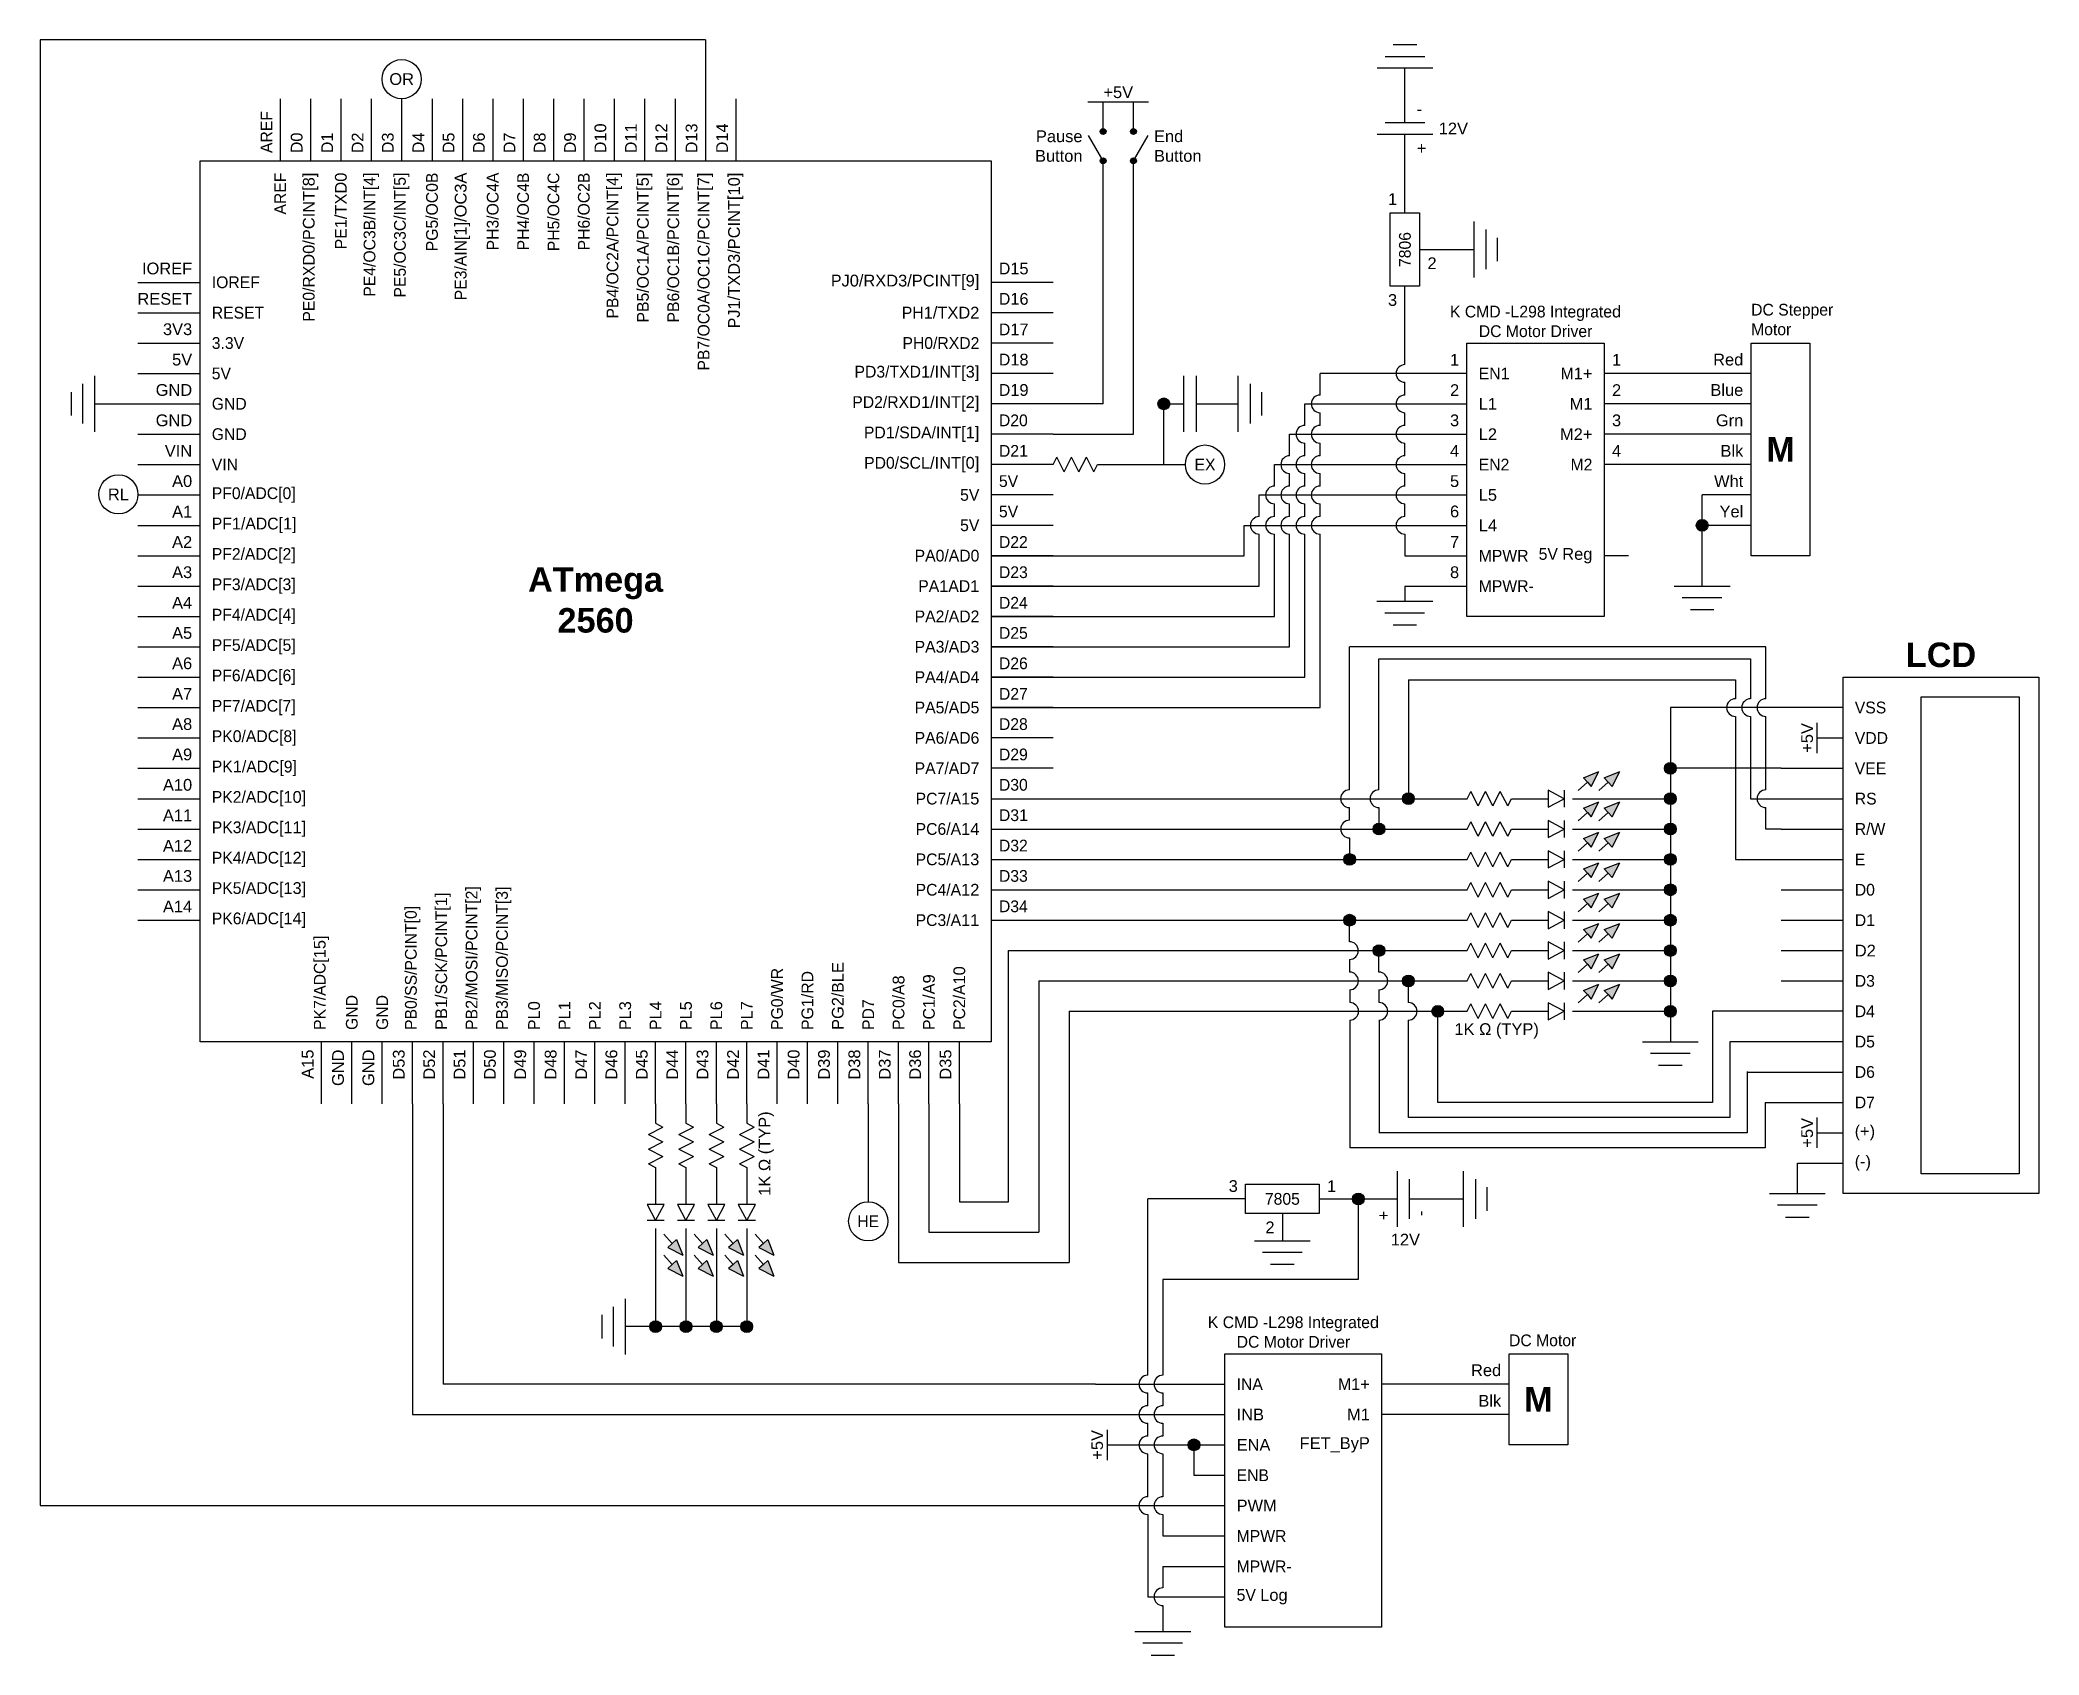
# Model space of a CAD drawing. Header units: inches. Extents: x 10 to 5225, y -3658 to 460.
# Drawn here: x 3185 to 5225, y -3658 to -2010 of the extents above; entities that cross this region are included whole.
import ezdxf

# ---------------------------------------------------------------- set-up
doc = ezdxf.new("R2010")
doc.units = ezdxf.units.IN
doc.header["$MEASUREMENT"] = 0

msp = doc.modelspace()

# ---------------------------------------------------------------- texts
at = {"linetype": 'Continuous'}
for s, width, heights, insert, char_height, attachment_point in [('{\\fArial|b0|i0|c0|p34;OR}', 117.361, [0], (3553.8, -2049.7), 12, 5), ('{\\fArial|b0|i0|c0|p34;+5V}', 117.361, [0], (4285.2, -2063.1), 12, 5), ('{\\fArial|b0|i0|c0|p34;-}', 117.361, [0], (4589.8, -2080.1), 12, 4), ('{\\fArial|b0|i0|c0|p34;End Button}', 12.848, [0], (4321.7, -2118.1), 12, 4), ('{\\fArial|b0|i0|c0|p34;12V}', 117.361, [12.4], (4612.3, -2100.1), 12, 4), ('{\\fArial|b0|i0|c0|p34;Pause\\PButton}', 12.848, [0], (4248.7, -2118.1), 12, 6), ('{\\fArial|b0|i0|c0|p34;+}', 117.361, [0], (4589.8, -2120.1), 12, 4), ('{\\fArial|b0|i0|c0|p34;1}', 12.848, [12.3], (4569.8, -2178.1), 12, 9), ('{\\fArial|b0|i0|c0|p34;IOREF}', 12.848, [0], (3340, -2249.1), 12, 9), ('D{\\fArial|b0|i0|c0|p34;15}', 28.722, [0], (4163.4, -2249.1), 12, 7), ('{\\fArial|b0|i0|c0|p34;2}', 12.848, [12.3], (4600.8, -2231.6), 12, 1), ('IOREF', 117.361, [0], (3360, -2257.1), 12, 4), ('P{\\fArial|b0|i0|c0|p34;J0/RXD3/PCINT[9]}', 117.361, [0], (4143.4, -2257.1), 12, 6), ('{\\fArial|b0|i0|c0|p34;RESET}', 12, [12.7], (3340, -2280.1), 12, 9), ('RESET', 117.361, [0], (3360, -2288.1), 12, 4), ('PH{\\fArial|b0|i0|c0|p34;1/TXD2}', 117.361, [0], (4143.4, -2288.1), 12, 6), ('D{\\fArial|b0|i0|c0|p34;16}', 28.722, [0], (4163.4, -2280.1), 12, 7), ('{\\fArial|b0|i0|c0|p34;3}', 12.848, [12.3], (4569.8, -2269.1), 12, 3), ('DC Stepper Motor', 117.361, [0], (4931.1, -2295.1), 12, 4), ('{\\fArial|b0|i0|c0|p34;3V3}', 12.848, [0], (3340, -2311.1), 12, 9), ('D{\\fArial|b0|i0|c0|p34;17}', 28.722, [0], (4163.4, -2311.1), 12, 7), ('3.3V', 117.361, [0], (3360, -2319.1), 12, 4), ('PH0/RXD2', 117.361, [0], (4143.4, -2319.1), 12, 6), ('{\\fArial|b0|i0|c0|p34;5V}', 12.848, [0], (3340, -2342.1), 12, 9), ('5V', 117.361, [0], (3360, -2350.1), 12, 4), ('PD3/TXD{\\fArial|b0|i0|c0|p34;1/INT[3]}', 117.361, [0], (4143.4, -2350.1), 12, 6), ('D{\\fArial|b0|i0|c0|p34;18}', 28.722, [0], (4163.4, -2342.1), 12, 7), ('{\\fArial|b0|i0|c0|p34;1}', 12.848, [0], (4633.1, -2342.1), 12, 9), ('EN{\\fArial|b0|i0|c0|p34;1}', 117.361, [0], (4653.1, -2350.1), 12, 4), ('M{\\fArial|b0|i0|c0|p34;1+}', 117.361, [0], (4769.1, -2350.1), 12, 6), ('{\\fArial|b0|i0|c0|p34;1}', 12.848, [0], (4789.1, -2342.1), 12, 7), ('{\\fArial|b0|i0|c0|p34;Red}', 12.848, [0], (4923.1, -2342.1), 12, 9), ('{\\fArial|b0|i0|c0|p34;GND}', 12.848, [0], (3340, -2373.1), 12, 9), ('D{\\fArial|b0|i0|c0|p34;19}', 28.722, [0], (4163.4, -2373.1), 12, 7), ('{\\fArial|b0|i0|c0|p34;2}', 12.848, [0], (4633.1, -2373.1), 12, 9), ('{\\fArial|b0|i0|c0|p34;2}', 12.848, [0], (4789.1, -2373.1), 12, 7), ('{\\fArial|b0|i0|c0|p34;Blue}', 12.848, [0], (4923.1, -2373.1), 12, 9), ('GND', 117.361, [0], (3360, -2381.1), 12, 4), ('PD2/RX{\\fArial|b0|i0|c0|p34;D1/INT[2]}', 117.361, [0], (4143.4, -2381.1), 12, 6), ('{\\fArial|b0|i0|c0|p34;L1}', 117.361, [0], (4653.1, -2381.1), 12, 4), ('{\\fArial|b0|i0|c0|p34;M1}', 117.361, [0], (4769.1, -2381.1), 12, 6), ('{\\fArial|b0|i0|c0|p34;GND}', 12.848, [0], (3340, -2404.1), 12, 9), ('GND', 117.361, [0], (3360, -2412.1), 12, 4), ('PD{\\fArial|b0|i0|c0|p34;1}/SDA/INT[{\\fArial|b0|i0|c0|p34;1]}', 117.361, [0], (4143.4, -2412.1), 12, 6), ('D20', 28.722, [0], (4163.4, -2404.1), 12, 7), ('{\\fArial|b0|i0|c0|p34;3}', 12.848, [0], (4633.1, -2404.1), 12, 9), ('{\\fArial|b0|i0|c0|p34;L2}', 117.361, [0], (4653.1, -2412.1), 12, 4), ('{\\fArial|b0|i0|c0|p34;M2+}', 117.361, [0], (4769.1, -2412.1), 12, 6), ('{\\fArial|b0|i0|c0|p34;3}', 12.848, [0], (4789.1, -2404.1), 12, 7), ('{\\fArial|b0|i0|c0|p34;Grn}', 12.848, [0], (4923.1, -2404.1), 12, 9), ('{\\fArial|b0|i0|c0|p34;VIN}', 12.848, [0], (3340, -2435.1), 12, 9), ('D2{\\fArial|b0|i0|c0|p34;1}', 28.722, [0], (4163.4, -2435.1), 12, 7), ('{\\fArial|b0|i0|c0|p34;4}', 12.848, [0], (4633.1, -2435.1), 12, 9), ('{\\fArial|b0|i0|c0|p34;4}', 12.848, [0], (4789.1, -2435.1), 12, 7), ('{\\fArial|b0|i0|c0|p34;Blk}', 12.848, [0], (4923.1, -2435.1), 12, 9), ('{\\fArial|b1|i0|c0|p34;M}', 117.361, [28.8], (4961.1, -2427.6), 25, 5), ('VIN', 117.361, [0], (3360, -2443.1), 12, 4), ('PD0/SC{\\fArial|b0|i0|c0|p34;L/INT[0]}', 117.361, [0], (4143.4, -2443.1), 12, 6), ('EX', 117.361, [0], (4373.7, -2443.1), 12, 5), ('EN2', 117.361, [0], (4653.1, -2443.1), 12, 4), ('M2', 117.361, [0], (4769.1, -2443.1), 12, 6), ('{\\fArial|b0|i0|c0|p34;RL}', 117.361, [0], (3264.7, -2473.5), 12, 5), ('{\\fArial|b0|i0|c0|p34;A0}', 12.848, [0], (3340, -2466.1), 12, 9), ('PF0/ADC[0]', 117.361, [0], (3360, -2474.1), 12, 4), ('5V', 117.361, [0], (4143.4, -2474.1), 12, 6), ('5V', 28.722, [0], (4163.4, -2466.1), 12, 7), ('{\\fArial|b0|i0|c0|p34;5}', 12.848, [0], (4633.1, -2466.1), 12, 9), ('{\\fArial|b0|i0|c0|p34;L5}', 117.361, [0], (4653.1, -2474.1), 12, 4), ('{\\fArial|b0|i0|c0|p34;Wht}', 12, [0], (4923.1, -2466.1), 12, 9), ('{\\fArial|b0|i0|c0|p34;A1}', 12, [12.6], (3340, -2497.1), 12, 9), ('5V', 28.722, [0], (4163.4, -2497.1), 12, 7), ('{\\fArial|b0|i0|c0|p34;6}', 12.848, [0], (4633.1, -2497.1), 12, 9), ('{\\fArial|b0|i0|c0|p34;Yel}', 12.848, [0], (4923.1, -2497.1), 12, 9), ('PF{\\fArial|b0|i0|c0|p34;1}/ADC[{\\fArial|b0|i0|c0|p34;1}]', 117.361, [0], (3360, -2505.1), 12, 4), ('5V', 117.361, [0], (4143.4, -2505.1), 12, 6), ('{\\fArial|b0|i0|c0|p34;L4}', 117.361, [0], (4653.1, -2505.1), 12, 4), ('{\\fArial|b0|i0|c0|p34;A2}', 12.848, [0], (3340, -2528.1), 12, 9), ('PF2/ADC[2]', 117.361, [0], (3360, -2536.1), 12, 4), ('PA0/AD0', 117.361, [0], (4143.4, -2536.1), 12, 6), ('D22', 28.722, [0], (4163.4, -2528.1), 12, 7), ('{\\fArial|b0|i0|c0|p34;7}', 12.848, [0], (4633.1, -2528.1), 12, 9), ('5V {\\fArial|b0|i0|c0|p34;Reg}', 117.361, [0], (4769.1, -2536.1), 12, 6), ('{\\fArial|b0|i0|c0|p34;A3}', 12.848, [0], (3340, -2559.1), 12, 9), ('\\pxqc;{\\fArial|b1|i0|c0|p34;ATmega 2560}', 54.393, [121.3], (3751.7, -2581.4), 25, 5), ('D23', 28.722, [0], (4163.4, -2559.1), 12, 7), ('{\\fArial|b0|i0|c0|p34;8}', 12.848, [0], (4633.1, -2559.1), 12, 9), ('MPWR', 117.361, [0], (4653.1, -2536.1), 12, 4), ('PF3/ADC[3]', 117.361, [0], (3360, -2567.1), 12, 4), ('PA{\\fArial|b0|i0|c0|p34;1}AD{\\fArial|b0|i0|c0|p34;1}', 117.361, [0], (4143.4, -2567.1), 12, 6), ('MPWR-', 117.361, [0], (4653.1, -2567.1), 12, 4), ('{\\fArial|b0|i0|c0|p34;A4}', 12.848, [0], (3340, -2590.1), 12, 9), ('PF4/ADC[4]', 117.361, [0], (3360, -2598.1), 12, 4), ('D24', 28.722, [0], (4163.4, -2590.1), 12, 7), ('{\\fArial|b0|i0|c0|p34;A5}', 12.848, [0], (3340, -2621.1), 12, 9), ('PA2/AD2', 117.361, [0], (4143.4, -2598.1), 12, 6), ('D25', 28.722, [0], (4163.4, -2621.1), 12, 7), ('PF5/ADC[5]', 117.361, [0], (3360, -2629.1), 12, 4), ('PA3/AD3', 117.361, [0], (4143.4, -2629.1), 12, 6), ('{\\fArial|b1|i0|c0|p34;LCD}', 117.361, [28.8], (5124.9, -2650.1), 25, 8), ('{\\fArial|b0|i0|c0|p34;A6}', 12.848, [0], (3340, -2652.1), 12, 9), ('PF6/ADC[6]', 117.361, [0], (3360, -2660.1), 12, 4), ('D26', 28.722, [0], (4163.4, -2652.1), 12, 7), ('{\\fArial|b0|i0|c0|p34;A7}', 12.848, [0], (3340, -2683.1), 12, 9), ('PA4/AD4', 117.361, [0], (4143.4, -2660.1), 12, 6), ('D27', 28.722, [0], (4163.4, -2683.1), 12, 7), ('PF7/ADC[7]', 117.361, [0], (3360, -2691.1), 12, 4), ('PA5/AD5', 117.361, [0], (4143.4, -2691.1), 12, 6), ('VSS', 117.361, [0], (5036.9, -2691.1), 12, 4), ('{\\fArial|b0|i0|c0|p34;A8}', 12.848, [0], (3340, -2714.1), 12, 9), ('D28', 28.722, [0], (4163.4, -2714.1), 12, 7), ('{\\fArial|b0|i0|c0|p34;A9}', 12.848, [0], (3340, -2745.1), 12, 9), ('PK0/ADC[8]', 117.361, [0], (3360, -2722.1), 12, 4), ('PA6/AD6', 117.361, [0], (4143.4, -2722.1), 12, 6), ('D29', 28.722, [0], (4163.4, -2745.1), 12, 7), ('VDD', 117.361, [0], (5036.9, -2722.1), 12, 4), ('PK{\\fArial|b0|i0|c0|p34;1}/ADC[9]', 117.361, [0], (3360, -2753.1), 12, 4), ('PA7/AD7', 117.361, [0], (4143.4, -2753.1), 12, 6), ('VEE', 117.361, [0], (5036.9, -2753.1), 12, 4), ('{\\fArial|b0|i0|c0|p34;A10}', 12.848, [0], (3340, -2776.1), 12, 9), ('D30', 28.722, [0], (4163.4, -2776.1), 12, 7), ('{\\fArial|b0|i0|c0|p34;A11}', 12.848, [0], (3340, -2807.1), 12, 9), ('PK2/ADC[{\\fArial|b0|i0|c0|p34;10}]', 117.361, [0], (3360, -2784.1), 12, 4), ('PC7/A{\\fArial|b0|i0|c0|p34;15}', 117.361, [0], (4143.4, -2784.1), 12, 6), ('D3{\\fArial|b0|i0|c0|p34;1}', 28.722, [0], (4163.4, -2807.1), 12, 7), ('RS', 117.361, [0], (5036.9, -2784.1), 12, 4), ('PK3/ADC[{\\fArial|b0|i0|c0|p34;11}]', 117.361, [0], (3360, -2815.1), 12, 4), ('PC6/A{\\fArial|b0|i0|c0|p34;14}', 117.361, [0], (4143.4, -2815.1), 12, 6), ('R/W', 117.361, [0], (5036.9, -2815.1), 12, 4), ('{\\fArial|b0|i0|c0|p34;A12}', 12.848, [0], (3340, -2838.1), 12, 9), ('D32', 28.722, [0], (4163.4, -2838.1), 12, 7), ('PK4/ADC[{\\fArial|b0|i0|c0|p34;12}]', 117.361, [0], (3360, -2846.1), 12, 4), ('PC5/A{\\fArial|b0|i0|c0|p34;13}', 117.361, [0], (4143.4, -2846.1), 12, 6), ('E', 117.361, [0], (5036.9, -2846.1), 12, 4), ('{\\fArial|b0|i0|c0|p34;A13}', 12.848, [0], (3340, -2869.1), 12, 9), ('PK5/ADC[{\\fArial|b0|i0|c0|p34;13}]', 117.361, [0], (3360, -2877.1), 12, 4), ('PC4/A{\\fArial|b0|i0|c0|p34;12}', 117.361, [0], (4143.4, -2877.1), 12, 6), ('D33', 28.722, [0], (4163.4, -2869.1), 12, 7), ('D0', 117.361, [0], (5036.9, -2877.1), 12, 4), ('{\\fArial|b0|i0|c0|p34;A14}', 12.848, [0], (3340, -2900.1), 12, 9), ('D34', 28.722, [0], (4163.4, -2900.1), 12, 7), ('PK6/ADC[{\\fArial|b0|i0|c0|p34;14]}', 117.361, [0], (3360, -2908.1), 12, 4), ('PC3/A{\\fArial|b0|i0|c0|p34;11}', 117.361, [0], (4143.4, -2908.1), 12, 6), ('D{\\fArial|b0|i0|c0|p34;1}', 117.361, [0], (5036.9, -2908.1), 12, 4), ('{\\fArial|b0|i0|c0|p34;D2}', 117.361, [0], (5036.9, -2939.1), 12, 4), ('D3', 117.361, [0], (5036.9, -2970.1), 12, 4), ('D4', 117.361, [0], (5036.9, -3001.1), 12, 4), ('{\\fArial|b0|i0|c0|p34;1K Ω (TYP)}', 117.361, [12.4], (4671.4, -3021.1), 12, 5), ('D5', 117.361, [0], (5036.9, -3032.1), 12, 4), ('D6', 117.361, [0], (5036.9, -3063.1), 12, 4), ('D7', 117.361, [0], (5036.9, -3094.1), 12, 4), ('({\\fArial|b0|i0|c0|p34;+)}', 117.361, [0], (5036.9, -3125.1), 12, 4), ('({\\fArial|b0|i0|c0|p34;-)}', 117.361, [0], (5036.9, -3156.1), 12, 4), ('{\\fArial|b0|i0|c0|p34;3}', 12.848, [12.3], (4407.2, -3185.6), 12, 9), ('{\\fArial|b0|i0|c0|p34;1}', 12.848, [12.3], (4498.2, -3185.6), 12, 7), ('7805', 117.361, [0], (4452.7, -3192.6), 12, 5), ('HE', 117.361, [0], (4030, -3215.4), 12, 5), ('{\\fArial|b0|i0|c0|p34;2}', 12.848, [12.3], (4444.7, -3215.6), 12, 3), ('{\\fArial|b0|i0|c0|p34;12V}', 117.361, [12.4], (4578.2, -3234.1), 12, 5), ('DC Motor', 117.361, [0], (4684, -3337), 12, 4), ('{\\fArial|b0|i0|c0|p34;Red}', 12.848, [0], (4676, -3373.6), 12, 9), ('INA', 117.361, [0], (4406, -3381.6), 12, 4), ('M{\\fArial|b0|i0|c0|p34;1+}', 117.361, [0], (4542, -3381.6), 12, 6), ('{\\fArial|b1|i0|c0|p34;M}', 117.361, [28.8], (4714, -3397.1), 25, 5), ('{\\fArial|b0|i0|c0|p34;INB}', 117.361, [0], (4406, -3412.6), 12, 4), ('{\\fArial|b0|i0|c0|p34;M1}', 117.361, [0], (4542, -3412.6), 12, 6), ('{\\fArial|b0|i0|c0|p34;Blk}', 12.848, [0], (4676, -3404.6), 12, 9), ('{\\fArial|b0|i0|c0|p34;ENA}', 117.361, [0], (4406, -3443.6), 12, 4), ('{\\fArial|b0|i0|c0|p34;FET_ByP}', 117.361, [0], (4542, -3443.6), 12, 6), ('ENB', 117.361, [0], (4406, -3474.6), 12, 4), ('{\\fArial|b0|i0|c0|p34;PWM}', 117.361, [0], (4406, -3505.6), 12, 4), ('MPWR', 117.361, [0], (4406, -3536.6), 12, 4), ('MPWR-', 117.361, [0], (4406, -3567.6), 12, 4), ('5V {\\fArial|b0|i0|c0|p34;Log}', 117.361, [0], (4406, -3598.6), 12, 4)]:
    msp.add_mtext_dynamic_manual_height_columns(s, width=width, gutter_width=1, heights=heights, dxfattribs=dict(at, insert=insert, char_height=char_height, attachment_point=attachment_point))
at = {"linetype": 'Continuous', "char_height": 12}
for s, width, heights, insert, attachment_point, rotation in [('AREF', 28.722, [0], (3421.8, -2125.1), 7, 90), ('D{\\fArial|b0|i0|c0|p34;10}', 28.722, [0], (3762.8, -2125.1), 7, 90), ('D{\\fArial|b0|i0|c0|p34;11}', 28.722, [0], (3793.8, -2125.1), 7, 90), ('D{\\fArial|b0|i0|c0|p34;12}', 28.722, [0], (3824.8, -2125.1), 7, 90), ('D{\\fArial|b0|i0|c0|p34;13}', 28.722, [0], (3855.8, -2125.1), 7, 90), ('D{\\fArial|b0|i0|c0|p34;14}', 28.722, [0], (3886.8, -2125.1), 7, 90), ('D{\\fArial|b0|i0|c0|p34;0}', 28.722, [0], (3452.8, -2125.1), 7, 90), ('D{\\fArial|b0|i0|c0|p34;1}', 28.722, [0], (3483.8, -2125.1), 7, 90), ('D{\\fArial|b0|i0|c0|p34;2}', 28.722, [0], (3514.8, -2125.1), 7, 90), ('D{\\fArial|b0|i0|c0|p34;3}', 28.722, [0], (3545.8, -2125.1), 7, 90), ('D{\\fArial|b0|i0|c0|p34;4}', 28.722, [0], (3576.8, -2125.1), 7, 90), ('D{\\fArial|b0|i0|c0|p34;5}', 28.722, [0], (3607.8, -2125.1), 7, 90), ('D{\\fArial|b0|i0|c0|p34;6}', 28.722, [0], (3638.8, -2125.1), 7, 90), ('D{\\fArial|b0|i0|c0|p34;7}', 28.722, [0], (3669.8, -2125.1), 7, 90), ('D{\\fArial|b0|i0|c0|p34;8}', 28.722, [0], (3700.8, -2125.1), 7, 90), ('D{\\fArial|b0|i0|c0|p34;9}', 28.722, [0], (3731.8, -2125.1), 7, 90), ('AREF', 117.361, [0], (3429.8, -2145.1), 6, 90), ('PE0/RX{\\fArial|b0|i0|c0|p34;D0/PCINT[8]}', 117.361, [0], (3460.8, -2145.1), 6, 90), ('PE{\\fArial|b0|i0|c0|p34;1/TXD0}', 117.361, [0], (3491.8, -2145.1), 6, 90), ('PE4/OC3B/INT[4]', 117.361, [0], (3522.8, -2145.1), 6, 90), ('PE5/OC3C/INT[5]', 117.361, [12], (3553.8, -2145.1), 6, 90), ('PG5/OC0B', 117.361, [0], (3584.8, -2145.1), 6, 90), ('PE3/AIN[{\\fArial|b0|i0|c0|p34;1]/OC3A}', 117.361, [0], (3615.8, -2145.1), 6, 90), ('PH3/OC4A', 117.361, [0], (3646.8, -2145.1), 6, 90), ('PH4/OC4B', 117.361, [0], (3677.8, -2145.1), 6, 90), ('PH5/OC4C', 117.361, [0], (3708.8, -2145.1), 6, 90), ('PH6/OC2B', 117.361, [0], (3739.8, -2145.1), 6, 90), ('PB4/OC2A/PCINT[4]', 117.361, [0], (3770.8, -2145.1), 6, 90), ('PB5/OC{\\fArial|b0|i0|c0|p34;1A/PCINT[5]}', 117.361, [0], (3801.8, -2145.1), 6, 90), ('PB6/OC{\\fArial|b0|i0|c0|p34;1B/PCINT[6]}', 117.361, [0], (3832.8, -2145.1), 6, 90), ('PB7/OC0A/OC{\\fArial|b0|i0|c0|p34;1C/PCINT[7]}', 117.361, [0], (3863.8, -2145.1), 6, 90), ('P{\\fArial|b0|i0|c0|p34;J1/TXD3/PCINT[10]}', 117.361, [0], (3894.8, -2145.1), 6, 90), ('7806', 117.361, [0], (4577.8, -2223.6), 5, 90), ('{\\fArial|b0|i0|c0|p34;+5V}', 117.361, [0], (4988.3, -2722.1), 5, 90), ('PB{\\fArial|b0|i0|c0|p34;2}/MOSI/PCINT[2]', 117.361, [0], (3627, -3020.1), 4, 90), ('PB3/MISO/PCINT[3]', 117.361, [0], (3658, -3020.1), 4, 90), ('PB0/SS/PCINT[0]', 117.361, [0], (3565, -3020.1), 4, 90), ('{\\fArial|b0|i0|c0|p34;PB1}/SCK/PCINT[{\\fArial|b0|i0|c0|p34;1]}', 117.361, [0], (3596, -3020.1), 4, 90), ('PK7/ADC[{\\fArial|b0|i0|c0|p34;15}]', 117.361, [0], (3472, -3020.1), 4, 90), ('PG0/WR', 117.361, [0], (3937, -3020.1), 4, 90), ('{\\fArial|b0|i0|c0|p34;PG2}/B{\\fArial|b0|i0|c0|p34;LE}', 117.361, [0], (3999, -3020.1), 4, 90), ('\\pxt0;PC2/A{\\fArial|b0|i0|c0|p34;10}', 117.361, [0], (4123, -3020.1), 4, 90), ('PG{\\fArial|b0|i0|c0|p34;1}/RD', 117.361, [0], (3968, -3020.1), 4, 90), ('PC0/A{\\fArial|b0|i0|c0|p34;8}', 117.361, [0], (4061, -3020.1), 4, 90), ('PC{\\fArial|b0|i0|c0|p34;1/A9}', 117.361, [0], (4092, -3020.1), 4, 90), ('GND', 117.361, [0], (3503, -3020.1), 4, 90), ('GND', 117.361, [0], (3534, -3020.1), 4, 90), ('P{\\fArial|b0|i0|c0|p34;L0}', 117.361, [0], (3689, -3020.1), 4, 90), ('P{\\fArial|b0|i0|c0|p34;L1}', 117.361, [0], (3720, -3020.1), 4, 90), ('P{\\fArial|b0|i0|c0|p34;L2}', 117.361, [0], (3751, -3020.1), 4, 90), ('P{\\fArial|b0|i0|c0|p34;L3}', 117.361, [0], (3782, -3020.1), 4, 90), ('P{\\fArial|b0|i0|c0|p34;L4}', 117.361, [0], (3813, -3020.1), 4, 90), ('P{\\fArial|b0|i0|c0|p34;L5}', 117.361, [0], (3844, -3020.1), 4, 90), ('P{\\fArial|b0|i0|c0|p34;L6}', 117.361, [0], (3875, -3020.1), 4, 90), ('P{\\fArial|b0|i0|c0|p34;L7}', 117.361, [0], (3906, -3020.1), 4, 90), ('PD7', 117.361, [0], (4030, -3020.1), 4, 90), ('{\\fArial|b0|i0|c0|p34;A15}', 12.848, [0], (3464, -3040.1), 9, 90), ('{\\fArial|b0|i0|c0|p34;GND}', 12.848, [12.3], (3495, -3040.1), 9, 90), ('{\\fArial|b0|i0|c0|p34;GND}', 12.848, [12.3], (3526, -3040.1), 9, 90), ('{\\fArial|b0|i0|c0|p34;D53}', 12.848, [12.3], (3557, -3040.1), 9, 90), ('{\\fArial|b0|i0|c0|p34;D52}', 12.848, [12.3], (3588, -3040.1), 9, 90), ('{\\fArial|b0|i0|c0|p34;D51}', 12.848, [11.6], (3619, -3040.1), 9, 90), ('{\\fArial|b0|i0|c0|p34;D50}', 12.848, [12.3], (3650, -3040.1), 9, 90), ('{\\fArial|b0|i0|c0|p34;D49}', 12.848, [12.3], (3681, -3040.1), 9, 90), ('{\\fArial|b0|i0|c0|p34;D48}', 12.848, [12.3], (3712, -3040.1), 9, 90), ('{\\fArial|b0|i0|c0|p34;D47}', 12.848, [12.3], (3743, -3040.1), 9, 90), ('{\\fArial|b0|i0|c0|p34;D46}', 12.848, [12.3], (3774, -3040.1), 9, 90), ('{\\fArial|b0|i0|c0|p34;D45}', 12.848, [12.3], (3805, -3040.1), 9, 90), ('{\\fArial|b0|i0|c0|p34;D44}', 12.848, [12.3], (3836, -3040.1), 9, 90), ('{\\fArial|b0|i0|c0|p34;D43}', 12.848, [12.3], (3867, -3040.1), 9, 90), ('{\\fArial|b0|i0|c0|p34;D42}', 12.848, [12.3], (3898, -3040.1), 9, 90), ('{\\fArial|b0|i0|c0|p34;D41}', 12.848, [12.3], (3929, -3040.1), 9, 90), ('{\\fArial|b0|i0|c0|p34;D40}', 12.848, [12.3], (3960, -3040.1), 9, 90), ('{\\fArial|b0|i0|c0|p34;D39}', 12.848, [12.3], (3991, -3040.1), 9, 90), ('{\\fArial|b0|i0|c0|p34;D38}', 12.848, [12.3], (4022, -3040.1), 9, 90), ('{\\fArial|b0|i0|c0|p34;D37}', 12.848, [12.3], (4053, -3040.1), 9, 90), ('{\\fArial|b0|i0|c0|p34;D36}', 12.848, [12.3], (4084, -3040.1), 9, 90), ('{\\fArial|b0|i0|c0|p34;D35}', 12.848, [12.3], (4115, -3040.1), 9, 90), ('{\\fArial|b0|i0|c0|p34;1K Ω (TYP)}', 117.361, [12.4], (3926, -3146.3), 5, 90), ('{\\fArial|b0|i0|c0|p34;+5V}', 117.361, [0], (4988.3, -3125.1), 5, 90), ('{\\fArial|b0|i0|c0|p34;+}', 117.361, [0], (4556.2, -3204.6), 4, 270), ('{\\fArial|b0|i0|c0|p34;-}', 117.361, [0], (4596.2, -3204.6), 4, 270), ('{\\fArial|b0|i0|c0|p34;+5V}', 117.361, [0], (4263.7, -3443.6), 5, 90)]:
    msp.add_mtext_dynamic_manual_height_columns(s, width=width, gutter_width=1, heights=heights, dxfattribs=dict(at, insert=insert, attachment_point=attachment_point, rotation=rotation))
at = {"linetype": 'Continuous', "char_height": 12, "width": 187.631, "attachment_point": 8}
for insert in [(4711.1, -2313.1), (4464, -3344.6)]:
    msp.add_mtext('K CMD -{\\fArial|b0|i0|c0|p34;L}298 Integrate{\\fArial|b0|i0|c0|p34;d \\P}DC Motor Driver', dxfattribs=dict(at, insert=insert))

# ---------------------------------------------------------------- hatches: boundary and pattern name
at = {"linetype": 'Continuous'}
h = msp.add_hatch(color=256, dxfattribs=at)
h.dxf.hatch_style = 1
h.paths.add_polyline_path([(4266.7, -2103.1, 1), (4272.7, -2103.1, 1)])
h = msp.add_hatch(color=256, dxfattribs=at)
h.dxf.hatch_style = 1
h.paths.add_polyline_path([(4297.7, -2103.1, 1), (4303.7, -2103.1, 1)])
h = msp.add_hatch(color=256, dxfattribs=at)
h.dxf.hatch_style = 1
h.paths.add_polyline_path([(4266.7, -2133.1, 1), (4272.7, -2133.1, 1)])
h = msp.add_hatch(color=256, dxfattribs=at)
h.dxf.hatch_style = 1
h.paths.add_polyline_path([(4297.7, -2133.1, 1), (4303.7, -2133.1, 1)])
h = msp.add_hatch(color=256, dxfattribs=at)
h.dxf.hatch_style = 1
h.paths.add_polyline_path([(4325.7, -2381.1, 1), (4337.7, -2381.1, 1)])
h = msp.add_hatch(color=256, dxfattribs=at)
h.dxf.hatch_style = 1
h.paths.add_polyline_path([(4875.1, -2505.1, 1), (4887.1, -2505.1, 1)])
h = msp.add_hatch(color=256, dxfattribs=at)
h.dxf.hatch_style = 1
h.paths.add_polyline_path([(4842.7, -2753.1, 1), (4854.7, -2753.1, 1)])
h = msp.add_hatch(color=256, dxfattribs=at)
h.dxf.hatch_style = 1
h.paths.add_polyline_path([(4768, -2771.6), (4775.8, -2756.4), (4759.9, -2762.7), (4764, -2767.1)])
h.paths.add_polyline_path([(4797.1, -2756.4), (4781.2, -2762.7), (4785.3, -2767.1), (4789.3, -2771.6)])
h = msp.add_hatch(color=256, dxfattribs=at)
h.dxf.hatch_style = 1
h.paths.add_polyline_path([(4575.3, -2784.1, 1), (4587.3, -2784.1, 1)])
h = msp.add_hatch(color=256, dxfattribs=at)
h.dxf.hatch_style = 1
h.paths.add_polyline_path([(4768, -2802.6), (4775.8, -2787.4), (4759.9, -2793.7), (4764, -2798.1)])
h.paths.add_polyline_path([(4797.1, -2787.4), (4781.2, -2793.7), (4785.3, -2798.1), (4789.3, -2802.6)])
h = msp.add_hatch(color=256, dxfattribs=at)
h.dxf.hatch_style = 1
h.paths.add_polyline_path([(4842.7, -2784.1, 1), (4854.7, -2784.1, 1)])
h = msp.add_hatch(color=256, dxfattribs=at)
h.dxf.hatch_style = 1
h.paths.add_polyline_path([(4545.3, -2815.1, 1), (4557.3, -2815.1, 1)])
h = msp.add_hatch(color=256, dxfattribs=at)
h.dxf.hatch_style = 1
h.paths.add_polyline_path([(4842.7, -2815.1, 1), (4854.7, -2815.1, 1)])
h = msp.add_hatch(color=256, dxfattribs=at)
h.dxf.hatch_style = 1
h.paths.add_polyline_path([(4768, -2833.6), (4775.8, -2818.4), (4759.9, -2824.7), (4764, -2829.1)])
h.paths.add_polyline_path([(4797.1, -2818.4), (4781.2, -2824.7), (4785.3, -2829.1), (4789.3, -2833.6)])
h = msp.add_hatch(color=256, dxfattribs=at)
h.dxf.hatch_style = 1
h.paths.add_polyline_path([(4515.3, -2846.1, 1), (4527.3, -2846.1, 1)])
h = msp.add_hatch(color=256, dxfattribs=at)
h.dxf.hatch_style = 1
h.paths.add_polyline_path([(4768, -2864.6), (4775.8, -2849.4), (4759.9, -2855.7), (4764, -2860.1)])
h.paths.add_polyline_path([(4797.1, -2849.4), (4781.2, -2855.7), (4785.3, -2860.1), (4789.3, -2864.6)])
h = msp.add_hatch(color=256, dxfattribs=at)
h.dxf.hatch_style = 1
h.paths.add_polyline_path([(4842.7, -2846.1, 1), (4854.7, -2846.1, 1)])
h = msp.add_hatch(color=256, dxfattribs=at)
h.dxf.hatch_style = 1
h.paths.add_polyline_path([(4842.7, -2877.1, 1), (4854.7, -2877.1, 1)])
h = msp.add_hatch(color=256, dxfattribs=at)
h.dxf.hatch_style = 1
h.paths.add_polyline_path([(4768, -2895.6), (4775.8, -2880.4), (4759.9, -2886.7), (4764, -2891.1)])
h.paths.add_polyline_path([(4797.1, -2880.4), (4781.2, -2886.7), (4785.3, -2891.1), (4789.3, -2895.6)])
h = msp.add_hatch(color=256, dxfattribs=at)
h.dxf.hatch_style = 1
h.paths.add_polyline_path([(4515.3, -2908.1, 1), (4527.3, -2908.1, 1)])
h = msp.add_hatch(color=256, dxfattribs=at)
h.dxf.hatch_style = 1
h.paths.add_polyline_path([(4768, -2926.6), (4775.8, -2911.4), (4759.9, -2917.7), (4764, -2922.1)])
h.paths.add_polyline_path([(4797.1, -2911.4), (4781.2, -2917.7), (4785.3, -2922.1), (4789.3, -2926.6)])
h = msp.add_hatch(color=256, dxfattribs=at)
h.dxf.hatch_style = 1
h.paths.add_polyline_path([(4842.7, -2908.1, 1), (4854.7, -2908.1, 1)])
h = msp.add_hatch(color=256, dxfattribs=at)
h.dxf.hatch_style = 1
h.paths.add_polyline_path([(4545.3, -2939.1, 1), (4557.3, -2939.1, 1)])
h = msp.add_hatch(color=256, dxfattribs=at)
h.dxf.hatch_style = 1
h.paths.add_polyline_path([(4842.7, -2939.1, 1), (4854.7, -2939.1, 1)])
h = msp.add_hatch(color=256, dxfattribs=at)
h.dxf.hatch_style = 1
h.paths.add_polyline_path([(4768, -2957.6), (4775.8, -2942.4), (4759.9, -2948.7), (4764, -2953.1)])
h.paths.add_polyline_path([(4797.1, -2942.4), (4781.2, -2948.7), (4785.3, -2953.1), (4789.3, -2957.6)])
h = msp.add_hatch(color=256, dxfattribs=at)
h.dxf.hatch_style = 1
h.paths.add_polyline_path([(4575.3, -2970.1, 1), (4587.3, -2970.1, 1)])
h = msp.add_hatch(color=256, dxfattribs=at)
h.dxf.hatch_style = 1
h.paths.add_polyline_path([(4768, -2988.6), (4775.8, -2973.4), (4759.9, -2979.7), (4764, -2984.1)])
h.paths.add_polyline_path([(4797.1, -2973.4), (4781.2, -2979.7), (4785.3, -2984.1), (4789.3, -2988.6)])
h = msp.add_hatch(color=256, dxfattribs=at)
h.dxf.hatch_style = 1
h.paths.add_polyline_path([(4842.7, -2970.1, 1), (4854.7, -2970.1, 1)])
h = msp.add_hatch(color=256, dxfattribs=at)
h.dxf.hatch_style = 1
h.paths.add_polyline_path([(4605.3, -3001.1, 1), (4617.3, -3001.1, 1)])
h = msp.add_hatch(color=256, dxfattribs=at)
h.dxf.hatch_style = 1
h.paths.add_polyline_path([(4842.7, -3001.1, 1), (4854.7, -3001.1, 1)])
h = msp.add_hatch(color=256, dxfattribs=at)
h.dxf.hatch_style = 1
h.paths.add_polyline_path([(4524.2, -3192.6, 1), (4536.2, -3192.6, 1)])
h = msp.add_hatch(color=256, dxfattribs=at)
h.dxf.hatch_style = 1
h.paths.add_polyline_path([(3825.5, -3242.2), (3840.7, -3250), (3834.4, -3234.1), (3830, -3238.2)])
h.paths.add_polyline_path([(3840.7, -3271.3), (3834.4, -3255.4), (3830, -3259.5), (3825.5, -3263.5)])
h = msp.add_hatch(color=256, dxfattribs=at)
h.dxf.hatch_style = 1
h.paths.add_polyline_path([(3856.5, -3242.2), (3871.7, -3250), (3865.4, -3234.1), (3861, -3238.2)])
h.paths.add_polyline_path([(3871.7, -3271.3), (3865.4, -3255.4), (3861, -3259.5), (3856.5, -3263.5)])
h = msp.add_hatch(color=256, dxfattribs=at)
h.dxf.hatch_style = 1
h.paths.add_polyline_path([(3887.5, -3242.2), (3902.7, -3250), (3896.4, -3234.1), (3892, -3238.2)])
h.paths.add_polyline_path([(3902.7, -3271.3), (3896.4, -3255.4), (3892, -3259.5), (3887.5, -3263.5)])
h = msp.add_hatch(color=256, dxfattribs=at)
h.dxf.hatch_style = 1
h.paths.add_polyline_path([(3918.5, -3242.2), (3933.7, -3250), (3927.4, -3234.1), (3923, -3238.2)])
h.paths.add_polyline_path([(3933.7, -3271.3), (3927.4, -3255.4), (3923, -3259.5), (3918.5, -3263.5)])
h = msp.add_hatch(color=256, dxfattribs=at)
h.dxf.hatch_style = 1
h.paths.add_polyline_path([(3819, -3322.9, 1), (3807, -3322.9, 1)])
h = msp.add_hatch(color=256, dxfattribs=at)
h.dxf.hatch_style = 1
h.paths.add_polyline_path([(3850, -3322.9, 1), (3838, -3322.9, 1)])
h = msp.add_hatch(color=256, dxfattribs=at)
h.dxf.hatch_style = 1
h.paths.add_polyline_path([(3881, -3322.9, 1), (3869, -3322.9, 1)])
h = msp.add_hatch(color=256, dxfattribs=at)
h.dxf.hatch_style = 1
h.paths.add_polyline_path([(3912, -3322.9, 1), (3900, -3322.9, 1)])
h = msp.add_hatch(color=256, dxfattribs=at)
h.dxf.hatch_style = 1
h.paths.add_polyline_path([(4356.4, -3443.6, 1), (4368.4, -3443.6, 1)])

# ---------------------------------------------------------------- linework, layer by layer
for p, q in [((3863.8, -2009.7), (3184.7, -2009.7)), ((3184.7, -2009.7), (3184.7, -3505.6)), ((3863.8, -2009.7), (3863.8, -2133.1)), ((4589.8, -2014.6), (4565.8, -2014.6)), ((4606.3, -2038.6), (4549.3, -2038.6)), ((4557.5, -2026.6), (4598, -2026.6)), ((4577.8, -2094.1), (4577.8, -2038.6)), ((3429.8, -2069.7), (3429.8, -2133.1)), ((3460.8, -2069.7), (3460.8, -2133.1)), ((3491.8, -2069.7), (3491.8, -2133.1)), ((3522.8, -2069.7), (3522.8, -2133.1)), ((3553.8, -2069.7), (3553.8, -2133.1)), ((3584.8, -2069.7), (3584.8, -2133.1)), ((3615.8, -2069.7), (3615.8, -2133.1)), ((3646.8, -2069.7), (3646.8, -2133.1)), ((3677.8, -2069.7), (3677.8, -2133.1)), ((3708.8, -2069.7), (3708.8, -2133.1)), ((3739.8, -2069.7), (3739.8, -2133.1)), ((3770.8, -2069.7), (3770.8, -2133.1)), ((3801.8, -2069.7), (3801.8, -2133.1)), ((3832.8, -2069.7), (3832.8, -2133.1)), ((3894.8, -2069.7), (3894.8, -2133.1)), ((4316.2, -2073.1), (4254.2, -2073.1)), ((4269.7, -2103.1), (4269.7, -2073.1)), ((4300.7, -2103.1), (4300.7, -2073.1)), ((4557.5, -2094.1), (4598, -2094.1)), ((4606.3, -2106.1), (4549.3, -2106.1)), ((4577.8, -2186.1), (4577.8, -2106.1)), ((3348, -2133.1), (4155.4, -2133.1)), ((3348, -3032.1), (3348, -2133.1)), ((4155.4, -2133.1), (4155.4, -3032.1)), ((4269.7, -2381.1), (4269.7, -2133.1)), ((4300.7, -2412.1), (4300.7, -2133.1)), ((4648.3, -2252.1), (4648.3, -2195.1)), ((4660.3, -2203.3), (4660.3, -2243.8)), ((4592.8, -2223.6), (4648.3, -2223.6)), ((4672.3, -2235.6), (4672.3, -2211.6)), ((3284.7, -2257.1), (3348, -2257.1)), ((4218.7, -2257.1), (4155.4, -2257.1)), ((4577.8, -2341.1), (4577.8, -2261.1)), ((3284.7, -2288.1), (3348, -2288.1)), ((4218.7, -2288.1), (4155.4, -2288.1)), ((3284.7, -2319.1), (3348, -2319.1)), ((4218.7, -2319.1), (4155.4, -2319.1)), ((3228.4, -2401.3), (3228.4, -2360.8)), ((3240.4, -2352.6), (3240.4, -2409.6)), ((3284.7, -2350.1), (3348, -2350.1)), ((4218.7, -2350.1), (4155.4, -2350.1)), ((4352, -2409.6), (4352, -2352.6)), ((4365, -2409.6), (4365, -2352.6)), ((4407.7, -2409.6), (4407.7, -2352.6)), ((4419.7, -2360.8), (4419.7, -2401.3)), ((4491.1, -2372.1), (4491.1, -2350.1)), ((4641.1, -2350.1), (4491.1, -2350.1)), ((4577.8, -2372.1), (4577.8, -2359.1)), ((4931.1, -2350.1), (4781.1, -2350.1)), ((3216.4, -2369.1), (3216.4, -2393.1)), ((3240.4, -2381.1), (3348, -2381.1)), ((4269.7, -2381.1), (4155.4, -2381.1)), ((4331.7, -2381.1), (4352, -2381.1)), ((4331.7, -2443.1), (4331.7, -2381.1)), ((4365, -2381.1), (4407.7, -2381.1)), ((4431.7, -2393.1), (4431.7, -2369.1)), ((4475.6, -2381.1), (4641.1, -2381.1)), ((4475.6, -2403.1), (4475.6, -2381.1)), ((4931.1, -2381.1), (4781.1, -2381.1)), ((4491.1, -2403.1), (4491.1, -2390.1)), ((4577.8, -2403.1), (4577.8, -2390.1)), ((3284.7, -2412.1), (3348, -2412.1)), ((4218.7, -2412.1), (4155.4, -2412.1)), ((4218.7, -2412.1), (4300.7, -2412.1)), ((4460.1, -2412.1), (4641.1, -2412.1)), ((4460.1, -2434.1), (4460.1, -2412.1)), ((4475.6, -2434.1), (4475.6, -2421.1)), ((4491.1, -2434.1), (4491.1, -2421.1)), ((4577.8, -2434.1), (4577.8, -2421.1)), ((4931.1, -2412.1), (4781.1, -2412.1)), ((3284.7, -2443.1), (3348, -2443.1)), ((4218.7, -2443.1), (4155.4, -2443.1)), ((4218.7, -2443.1), (4222.5, -2435.6)), ((4230, -2450.5), (4222.5, -2435.6)), ((4230, -2450.5), (4237.6, -2435.6)), ((4245.1, -2450.5), (4237.6, -2435.6)), ((4245.1, -2450.5), (4252.6, -2435.6)), ((4260.1, -2450.5), (4252.6, -2435.6)), ((4260.1, -2450.5), (4263.9, -2443.1)), ((4263.9, -2443.1), (4353.7, -2443.1)), ((4444.6, -2443.1), (4641.1, -2443.1)), ((4444.6, -2465.1), (4444.6, -2443.1)), ((4931.1, -2443.1), (4781.1, -2443.1)), ((4460.1, -2465.1), (4460.1, -2452.1)), ((4475.6, -2465.1), (4475.6, -2452.1)), ((4491.1, -2465.1), (4491.1, -2452.1)), ((4577.8, -2465.1), (4577.8, -2452.1)), ((3284.7, -2474.1), (3348, -2474.1)), ((4218.7, -2474.1), (4155.4, -2474.1)), ((4429.1, -2474.1), (4641.1, -2474.1)), ((4429.1, -2496.1), (4429.1, -2474.1)), ((4444.6, -2496.1), (4444.6, -2483.1)), ((4460.1, -2496.1), (4460.1, -2483.1)), ((4475.6, -2496.1), (4475.6, -2483.1)), ((4491.1, -2496.1), (4491.1, -2483.1)), ((4577.8, -2496.1), (4577.8, -2483.1)), ((4931.1, -2474.1), (4881.1, -2474.1)), ((4881.1, -2567.1), (4881.1, -2474.1)), ((3284.7, -2505.1), (3348, -2505.1)), ((4218.7, -2505.1), (4155.4, -2505.1)), ((4413.6, -2505.1), (4641.1, -2505.1)), ((4413.6, -2536.1), (4413.6, -2505.1)), ((4931.1, -2505.1), (4881.1, -2505.1)), ((4429.1, -2567.1), (4429.1, -2514.1)), ((4444.6, -2598.1), (4444.6, -2514.1)), ((4460.1, -2629.1), (4460.1, -2514.1)), ((4475.6, -2660.1), (4475.6, -2514.1)), ((4491.1, -2691.1), (4491.1, -2514.1)), ((4577.8, -2514.1), (4577.8, -2536.1)), ((3284.7, -2536.1), (3348, -2536.1)), ((4218.7, -2536.1), (4155.4, -2536.1)), ((4155.4, -2536.1), (4413.6, -2536.1)), ((4577.7, -2536.1), (4641.1, -2536.1)), ((4805.8, -2536.1), (4781.1, -2536.1)), ((3284.7, -2567.1), (3348, -2567.1)), ((4218.7, -2567.1), (4155.4, -2567.1)), ((4155.4, -2567.1), (4429.1, -2567.1)), ((4577.7, -2567.1), (4641.1, -2567.1)), ((4577.7, -2567.1), (4577.7, -2582.6)), ((4852.6, -2567.1), (4909.6, -2567.1)), ((4549.2, -2582.6), (4606.2, -2582.6)), ((4901.3, -2579.1), (4860.8, -2579.1)), ((4869.1, -2591.1), (4893.1, -2591.1)), ((3284.7, -2598.1), (3348, -2598.1)), ((4218.7, -2598.1), (4155.4, -2598.1)), ((4155.4, -2598.1), (4444.6, -2598.1)), ((4597.9, -2594.6), (4557.4, -2594.6)), ((4565.7, -2606.6), (4589.7, -2606.6)), ((3284.7, -2629.1), (3348, -2629.1)), ((4218.7, -2629.1), (4155.4, -2629.1)), ((4155.4, -2629.1), (4460.1, -2629.1)), ((4946.1, -2629.1), (4521.1, -2629.1)), ((4521.1, -2775.1), (4521.1, -2629.1)), ((4946.1, -2682.1), (4946.1, -2629.1)), ((4551.2, -2775.1), (4551.2, -2641.5)), ((4551.2, -2641.5), (4930.6, -2641.5)), ((4930.6, -2641.5), (4930.6, -2682.1)), ((3284.7, -2660.1), (3348, -2660.1)), ((4218.7, -2660.1), (4155.4, -2660.1)), ((4155.4, -2660.1), (4475.6, -2660.1)), ((4581.3, -2662.9), (4581.3, -2784.1)), ((4581.3, -2662.9), (4915.1, -2662.9)), ((4915.1, -2662.9), (4915.1, -2682.1)), ((3284.7, -2691.1), (3348, -2691.1)), ((4218.7, -2691.1), (4155.4, -2691.1)), ((4155.4, -2691.1), (4491.1, -2691.1)), ((5024.9, -2691.1), (4848.7, -2691.1)), ((4848.7, -2691.1), (4848.7, -3032.1)), ((4915.1, -2700.1), (4915.1, -2846.1)), ((4930.6, -2700.1), (4930.6, -2784.1)), ((4946.1, -2775.1), (4946.1, -2700.1)), ((4998.3, -2706.6), (4998.3, -2737.6)), ((3284.7, -2722.1), (3348, -2722.1)), ((4218.7, -2722.1), (4155.4, -2722.1)), ((4998.3, -2722.1), (5024.9, -2722.1)), ((3284.7, -2753.1), (3348, -2753.1)), ((4218.7, -2753.1), (4155.4, -2753.1)), ((4961.6, -2753.1), (4848.7, -2753.1)), ((4961.6, -2753.1), (5024.9, -2753.1)), ((4754.5, -2775.6), (4764, -2767.1)), ((4759.9, -2762.7), (4775.8, -2756.4)), ((4764, -2767.1), (4759.9, -2762.7)), ((4764, -2767.1), (4768, -2771.6)), ((4768, -2771.6), (4775.8, -2756.4)), ((4775.8, -2775.6), (4785.3, -2767.1)), ((4781.2, -2762.7), (4797.1, -2756.4)), ((4785.3, -2767.1), (4781.2, -2762.7)), ((4785.3, -2767.1), (4789.3, -2771.6)), ((4789.3, -2771.6), (4797.1, -2756.4)), ((3284.7, -2784.1), (3348, -2784.1)), ((4155.4, -2784.1), (4641.3, -2784.1)), ((4521.3, -2806.1), (4521.3, -2793.1)), ((4551.3, -2793.1), (4551.3, -2815.1)), ((4641.3, -2784.1), (4645, -2776.6)), ((4652.5, -2791.5), (4645, -2776.6)), ((4652.5, -2791.5), (4660.1, -2776.6)), ((4667.6, -2791.5), (4660.1, -2776.6)), ((4667.6, -2791.5), (4675.1, -2776.6)), ((4682.7, -2791.5), (4675.1, -2776.6)), ((4682.7, -2791.5), (4686.4, -2784.1)), ((4686.4, -2784.1), (4723.9, -2784.1)), ((4723.9, -2775.3), (4723.9, -2792.8)), ((4740.4, -2784.1), (4723.9, -2775.3)), ((4723.9, -2792.8), (4740.4, -2784.1)), ((4740.4, -2775.3), (4740.4, -2792.8)), ((4748.7, -2784.1), (4842.7, -2784.1)), ((4759.9, -2793.7), (4775.8, -2787.4)), ((4764, -2798.1), (4759.9, -2793.7)), ((4768, -2802.6), (4775.8, -2787.4)), ((4781.2, -2793.7), (4797.1, -2787.4)), ((4785.3, -2798.1), (4781.2, -2793.7)), ((4789.3, -2802.6), (4797.1, -2787.4)), ((4930.6, -2784.1), (5024.9, -2784.1)), ((4946.1, -2815.1), (4946.1, -2793.1)), ((3284.7, -2815.1), (3348, -2815.1)), ((4155.4, -2815.1), (4641.3, -2815.1)), ((4641.3, -2815.1), (4645, -2807.6)), ((4652.5, -2822.5), (4645, -2807.6)), ((4652.5, -2822.5), (4660.1, -2807.6)), ((4667.6, -2822.5), (4660.1, -2807.6)), ((4667.6, -2822.5), (4675.1, -2807.6)), ((4682.7, -2822.5), (4675.1, -2807.6)), ((4682.7, -2822.5), (4686.4, -2815.1)), ((4686.4, -2815.1), (4723.9, -2815.1)), ((4723.9, -2806.3), (4723.9, -2823.8)), ((4740.4, -2815.1), (4723.9, -2806.3)), ((4723.9, -2823.8), (4740.4, -2815.1)), ((4740.4, -2806.3), (4740.4, -2823.8)), ((4748.7, -2815.1), (4842.7, -2815.1)), ((4754.5, -2806.6), (4764, -2798.1)), ((4764, -2798.1), (4768, -2802.6)), ((4775.8, -2806.6), (4785.3, -2798.1)), ((4785.3, -2798.1), (4789.3, -2802.6)), ((4961.6, -2815.1), (4946.1, -2815.1)), ((4961.6, -2815.1), (5024.9, -2815.1)), ((4521.3, -2824.1), (4521.3, -2846.1)), ((4754.5, -2837.6), (4764, -2829.1)), ((4759.9, -2824.7), (4775.8, -2818.4)), ((4764, -2829.1), (4759.9, -2824.7)), ((4764, -2829.1), (4768, -2833.6)), ((4768, -2833.6), (4775.8, -2818.4)), ((4775.8, -2837.6), (4785.3, -2829.1)), ((4781.2, -2824.7), (4797.1, -2818.4)), ((4785.3, -2829.1), (4781.2, -2824.7)), ((4785.3, -2829.1), (4789.3, -2833.6)), ((4789.3, -2833.6), (4797.1, -2818.4)), ((3284.7, -2846.1), (3348, -2846.1)), ((4155.4, -2846.1), (4641.3, -2846.1)), ((4641.3, -2846.1), (4645, -2838.6)), ((4652.5, -2853.5), (4645, -2838.6)), ((4652.5, -2853.5), (4660.1, -2838.6)), ((4667.6, -2853.5), (4660.1, -2838.6)), ((4667.6, -2853.5), (4675.1, -2838.6)), ((4682.7, -2853.5), (4675.1, -2838.6)), ((4682.7, -2853.5), (4686.4, -2846.1)), ((4686.4, -2846.1), (4723.9, -2846.1)), ((4723.9, -2837.3), (4723.9, -2854.8)), ((4740.4, -2846.1), (4723.9, -2837.3)), ((4723.9, -2854.8), (4740.4, -2846.1)), ((4740.4, -2837.3), (4740.4, -2854.8)), ((4748.7, -2846.1), (4842.7, -2846.1)), ((4759.9, -2855.7), (4775.8, -2849.4)), ((4764, -2860.1), (4759.9, -2855.7)), ((4768, -2864.6), (4775.8, -2849.4)), ((4781.2, -2855.7), (4797.1, -2849.4)), ((4785.3, -2860.1), (4781.2, -2855.7)), ((4789.3, -2864.6), (4797.1, -2849.4)), ((4915.1, -2846.1), (5024.9, -2846.1)), ((4641.3, -2877.1), (4645, -2869.6)), ((4652.5, -2884.5), (4645, -2869.6)), ((4652.5, -2884.5), (4660.1, -2869.6)), ((4667.6, -2884.5), (4660.1, -2869.6)), ((4667.6, -2884.5), (4675.1, -2869.6)), ((4682.7, -2884.5), (4675.1, -2869.6)), ((4723.9, -2868.3), (4723.9, -2885.8)), ((4740.4, -2877.1), (4723.9, -2868.3)), ((4740.4, -2868.3), (4740.4, -2885.8)), ((4754.5, -2868.6), (4764, -2860.1)), ((4764, -2860.1), (4768, -2864.6)), ((4775.8, -2868.6), (4785.3, -2860.1)), ((4785.3, -2860.1), (4789.3, -2864.6)), ((3284.7, -2877.1), (3348, -2877.1)), ((4155.4, -2877.1), (4641.3, -2877.1)), ((4682.7, -2884.5), (4686.4, -2877.1)), ((4686.4, -2877.1), (4723.9, -2877.1)), ((4723.9, -2885.8), (4740.4, -2877.1)), ((4748.7, -2877.1), (4842.7, -2877.1)), ((4754.5, -2899.6), (4764, -2891.1)), ((4759.9, -2886.7), (4775.8, -2880.4)), ((4764, -2891.1), (4759.9, -2886.7)), ((4764, -2891.1), (4768, -2895.6)), ((4768, -2895.6), (4775.8, -2880.4)), ((4775.8, -2899.6), (4785.3, -2891.1)), ((4781.2, -2886.7), (4797.1, -2880.4)), ((4785.3, -2891.1), (4781.2, -2886.7)), ((4785.3, -2891.1), (4789.3, -2895.6)), ((4789.3, -2895.6), (4797.1, -2880.4)), ((4961.6, -2877.1), (5024.9, -2877.1)), ((3284.7, -2908.1), (3348, -2908.1)), ((4155.4, -2908.1), (4641.3, -2908.1)), ((4521.3, -2930.1), (4521.3, -2908.1)), ((4641.3, -2908.1), (4645, -2900.6)), ((4652.5, -2915.5), (4645, -2900.6)), ((4652.5, -2915.5), (4660.1, -2900.6)), ((4667.6, -2915.5), (4660.1, -2900.6)), ((4667.6, -2915.5), (4675.1, -2900.6)), ((4682.7, -2915.5), (4675.1, -2900.6)), ((4682.7, -2915.5), (4686.4, -2908.1)), ((4686.4, -2908.1), (4723.9, -2908.1)), ((4723.9, -2899.3), (4723.9, -2916.8)), ((4740.4, -2908.1), (4723.9, -2899.3)), ((4723.9, -2916.8), (4740.4, -2908.1)), ((4740.4, -2899.3), (4740.4, -2916.8)), ((4748.7, -2908.1), (4842.7, -2908.1)), ((4759.9, -2917.7), (4775.8, -2911.4)), ((4768, -2926.6), (4775.8, -2911.4)), ((4781.2, -2917.7), (4797.1, -2911.4)), ((4789.3, -2926.6), (4797.1, -2911.4)), ((4961.6, -2908.1), (5024.9, -2908.1)), ((4641.3, -2939.1), (4645, -2931.6)), ((4652.5, -2946.5), (4645, -2931.6)), ((4652.5, -2946.5), (4660.1, -2931.6)), ((4667.6, -2946.5), (4660.1, -2931.6)), ((4667.6, -2946.5), (4675.1, -2931.6)), ((4682.7, -2946.5), (4675.1, -2931.6)), ((4723.9, -2930.3), (4723.9, -2947.8)), ((4740.4, -2939.1), (4723.9, -2930.3)), ((4740.4, -2930.3), (4740.4, -2947.8)), ((4754.5, -2930.6), (4764, -2922.1)), ((4764, -2922.1), (4759.9, -2917.7)), ((4764, -2922.1), (4768, -2926.6)), ((4775.8, -2930.6), (4785.3, -2922.1)), ((4785.3, -2922.1), (4781.2, -2917.7)), ((4785.3, -2922.1), (4789.3, -2926.6)), ((4173, -2939.1), (4641.3, -2939.1)), ((4173, -3195.4), (4173, -2939.1)), ((4521.3, -2948.1), (4521.3, -2961.1)), ((4551.3, -2961.1), (4551.3, -2939.1)), ((4682.7, -2946.5), (4686.4, -2939.1)), ((4686.4, -2939.1), (4723.9, -2939.1)), ((4723.9, -2947.8), (4740.4, -2939.1)), ((4748.7, -2939.1), (4842.7, -2939.1)), ((4754.5, -2961.6), (4764, -2953.1)), ((4759.9, -2948.7), (4775.8, -2942.4)), ((4764, -2953.1), (4759.9, -2948.7)), ((4764, -2953.1), (4768, -2957.6)), ((4768, -2957.6), (4775.8, -2942.4)), ((4775.8, -2961.6), (4785.3, -2953.1)), ((4781.2, -2948.7), (4797.1, -2942.4)), ((4785.3, -2953.1), (4781.2, -2948.7)), ((4785.3, -2953.1), (4789.3, -2957.6)), ((4789.3, -2957.6), (4797.1, -2942.4)), ((4961.6, -2939.1), (5024.9, -2939.1)), ((4204, -2970.1), (4641.3, -2970.1)), ((4204, -2970.1), (4204, -3226.4)), ((4581.3, -2992.1), (4581.3, -2970.1)), ((4641.3, -2970.1), (4645, -2962.6)), ((4652.5, -2977.5), (4645, -2962.6)), ((4652.5, -2977.5), (4660.1, -2962.6)), ((4667.6, -2977.5), (4660.1, -2962.6)), ((4667.6, -2977.5), (4675.1, -2962.6)), ((4682.7, -2977.5), (4675.1, -2962.6)), ((4682.7, -2977.5), (4686.4, -2970.1)), ((4686.4, -2970.1), (4723.9, -2970.1)), ((4723.9, -2961.3), (4723.9, -2978.8)), ((4740.4, -2970.1), (4723.9, -2961.3)), ((4723.9, -2978.8), (4740.4, -2970.1)), ((4740.4, -2961.3), (4740.4, -2978.8)), ((4748.7, -2970.1), (4842.7, -2970.1)), ((4759.9, -2979.7), (4775.8, -2973.4)), ((4768, -2988.6), (4775.8, -2973.4)), ((4781.2, -2979.7), (4797.1, -2973.4)), ((4789.3, -2988.6), (4797.1, -2973.4)), ((4961.6, -2970.1), (5024.9, -2970.1)), ((4521.4, -2979.1), (4521.4, -2992.1)), ((4551.3, -2979.1), (4551.3, -2992.1)), ((4641.3, -3001.1), (4645, -2993.6)), ((4652.5, -3008.5), (4645, -2993.6)), ((4652.5, -3008.5), (4660.1, -2993.6)), ((4667.6, -3008.5), (4660.1, -2993.6)), ((4667.6, -3008.5), (4675.1, -2993.6)), ((4682.7, -3008.5), (4675.1, -2993.6)), ((4723.9, -2992.3), (4723.9, -3009.8)), ((4740.4, -3001.1), (4723.9, -2992.3)), ((4740.4, -2992.3), (4740.4, -3009.8)), ((4754.5, -2992.6), (4764, -2984.1)), ((4764, -2984.1), (4759.9, -2979.7)), ((4764, -2984.1), (4768, -2988.6)), ((4775.8, -2992.6), (4785.3, -2984.1)), ((4785.3, -2984.1), (4781.2, -2979.7)), ((4785.3, -2984.1), (4789.3, -2988.6)), ((4235, -3001.1), (4641.3, -3001.1)), ((4235, -3001.1), (4235, -3257.4)), ((4521.4, -3010.1), (4521.4, -3140.6)), ((4551.4, -3010.1), (4551.4, -3125.1)), ((4581.4, -3109.6), (4581.4, -3010.1)), ((4611.3, -3094.1), (4611.3, -3001.1)), ((4682.7, -3008.5), (4686.4, -3001.1)), ((4686.4, -3001.1), (4723.9, -3001.1)), ((4723.9, -3009.8), (4740.4, -3001.1)), ((4748.7, -3001.1), (4842.7, -3001.1)), ((5024.9, -3001.1), (4891.6, -3001.1)), ((4891.6, -3001.1), (4891.6, -3094.1)), ((4155.4, -3032.1), (3348, -3032.1)), ((3472, -3095.4), (3472, -3032.1)), ((3503, -3095.4), (3503, -3032.1)), ((3534, -3095.4), (3534, -3032.1)), ((3565, -3095.4), (3565, -3032.1)), ((3596, -3095.4), (3596, -3032.1)), ((3627, -3095.4), (3627, -3032.1)), ((3658, -3095.4), (3658, -3032.1)), ((3689, -3095.4), (3689, -3032.1)), ((3720, -3095.4), (3720, -3032.1)), ((3751, -3095.4), (3751, -3032.1)), ((3782, -3095.4), (3782, -3032.1)), ((3813, -3095.4), (3813, -3032.1)), ((3844, -3095.4), (3844, -3032.1)), ((3875, -3095.4), (3875, -3032.1)), ((3906, -3095.4), (3906, -3032.1)), ((3937, -3095.4), (3937, -3032.1)), ((3968, -3095.4), (3968, -3032.1)), ((3999, -3095.4), (3999, -3032.1)), ((4030, -3095.4), (4030, -3032.1)), ((4061, -3095.4), (4061, -3032.1)), ((4092, -3095.4), (4092, -3032.1)), ((4123, -3095.4), (4123, -3032.1)), ((4820.2, -3032.1), (4877.2, -3032.1)), ((5024.9, -3032.1), (4909.5, -3032.1)), ((4909.5, -3032.1), (4909.5, -3109.6)), ((4868.9, -3044.1), (4828.4, -3044.1)), ((4836.7, -3056.1), (4860.7, -3056.1)), ((4927.1, -3062.6), (4927.1, -3125.1)), ((4927.4, -3063.1), (5024.9, -3063.1)), ((3565, -3095.4), (3565, -3412.6)), ((3596, -3095.4), (3596, -3381.6)), ((3813, -3095.4), (3813, -3115.4)), ((3844, -3095.4), (3844, -3115.4)), ((3875, -3095.4), (3875, -3115.4)), ((3906, -3095.4), (3906, -3115.4)), ((4030, -3095.4), (4030, -3195.4)), ((4061, -3095.4), (4061, -3257.4)), ((4092, -3095.4), (4092, -3226.4)), ((4123, -3095.4), (4123, -3195.4)), ((4891.6, -3094.1), (4611.3, -3094.1)), ((4945.3, -3094.1), (5024.9, -3094.1)), ((4945.3, -3094.1), (4945.3, -3140.6)), ((3805.6, -3126.7), (3820.5, -3119.2)), ((3813, -3115.4), (3820.5, -3119.2)), ((3836.6, -3126.7), (3851.5, -3119.2)), ((3844, -3115.4), (3851.5, -3119.2)), ((3867.6, -3126.7), (3882.5, -3119.2)), ((3875, -3115.4), (3882.5, -3119.2)), ((3898.6, -3126.7), (3913.5, -3119.2)), ((3906, -3115.4), (3913.5, -3119.2)), ((4909.5, -3109.6), (4581.4, -3109.6)), ((4998.3, -3109.6), (4998.3, -3140.6)), ((3805.6, -3126.7), (3820.5, -3134.3)), ((3805.6, -3141.8), (3820.5, -3134.3)), ((3805.6, -3141.8), (3820.5, -3149.3)), ((3836.6, -3126.7), (3851.5, -3134.3)), ((3836.6, -3141.8), (3851.5, -3134.3)), ((3836.6, -3141.8), (3851.5, -3149.3)), ((3867.6, -3126.7), (3882.5, -3134.3)), ((3867.6, -3141.8), (3882.5, -3134.3)), ((3867.6, -3141.8), (3882.5, -3149.3)), ((3898.6, -3126.7), (3913.5, -3134.3)), ((3898.6, -3141.8), (3913.5, -3134.3)), ((3898.6, -3141.8), (3913.5, -3149.3)), ((4945.3, -3140.6), (4521.4, -3140.6)), ((4927.1, -3125.1), (4551.4, -3125.1)), ((4998.3, -3125.1), (5024.9, -3125.1)), ((3805.6, -3156.8), (3820.5, -3149.3)), ((3805.6, -3156.8), (3813, -3160.6)), ((3813, -3160.6), (3813, -3198.1)), ((3836.6, -3156.8), (3851.5, -3149.3)), ((3836.6, -3156.8), (3844, -3160.6)), ((3844, -3160.6), (3844, -3198.1)), ((3867.6, -3156.8), (3882.5, -3149.3)), ((3867.6, -3156.8), (3875, -3160.6)), ((3875, -3160.6), (3875, -3198.1)), ((3898.6, -3156.8), (3913.5, -3149.3)), ((3898.6, -3156.8), (3906, -3160.6)), ((3906, -3160.6), (3906, -3198.1)), ((4978.3, -3156.1), (5024.9, -3156.1)), ((4978.3, -3187.1), (4978.3, -3156.1)), ((4570.2, -3221.1), (4570.2, -3164.1)), ((4582.2, -3172.3), (4582.2, -3212.8)), ((4637.7, -3221.1), (4637.7, -3164.1)), ((4649.7, -3172.3), (4649.7, -3212.8)), ((4661.7, -3204.6), (4661.7, -3180.6)), ((3821.8, -3198.1), (3804.3, -3198.1)), ((3804.3, -3198.1), (3813, -3214.6)), ((3813, -3214.6), (3821.8, -3198.1)), ((3852.8, -3198.1), (3835.3, -3198.1)), ((3835.3, -3198.1), (3844, -3214.6)), ((3844, -3214.6), (3852.8, -3198.1)), ((3883.8, -3198.1), (3866.3, -3198.1)), ((3866.3, -3198.1), (3875, -3214.6)), ((3875, -3214.6), (3883.8, -3198.1)), ((3914.8, -3198.1), (3897.3, -3198.1)), ((3897.3, -3198.1), (3906, -3214.6)), ((3906, -3214.6), (3914.8, -3198.1)), ((4123, -3195.4), (4173, -3195.4)), ((4315.2, -3372.6), (4315.2, -3192.6)), ((4415.2, -3192.6), (4315.2, -3192.6)), ((4490.2, -3192.6), (4570.2, -3192.6)), ((4530.2, -3192.6), (4530.2, -3274.8)), ((4582.2, -3192.6), (4637.7, -3192.6)), ((4949.8, -3187.1), (5006.8, -3187.1)), ((4998.5, -3199.1), (4958, -3199.1)), ((3821.8, -3214.6), (3804.3, -3214.6)), ((3813, -3222.9), (3813, -3316.9)), ((3852.8, -3214.6), (3835.3, -3214.6)), ((3844, -3222.9), (3844, -3316.9)), ((3883.8, -3214.6), (3866.3, -3214.6)), ((3875, -3222.9), (3875, -3316.9)), ((3914.8, -3214.6), (3897.3, -3214.6)), ((3906, -3222.9), (3906, -3316.9)), ((4452.7, -3207.6), (4452.7, -3235.3)), ((4966.3, -3211.1), (4990.3, -3211.1)), ((3821.5, -3228.7), (3830, -3238.2)), ((3830, -3238.2), (3825.5, -3242.2)), ((3825.5, -3242.2), (3840.7, -3250)), ((3830, -3238.2), (3834.4, -3234.1)), ((3834.4, -3234.1), (3840.7, -3250)), ((3852.5, -3228.7), (3861, -3238.2)), ((3861, -3238.2), (3856.5, -3242.2)), ((3856.5, -3242.2), (3871.7, -3250)), ((3861, -3238.2), (3865.4, -3234.1)), ((3865.4, -3234.1), (3871.7, -3250)), ((3883.5, -3228.7), (3892, -3238.2)), ((3892, -3238.2), (3887.5, -3242.2)), ((3887.5, -3242.2), (3902.7, -3250)), ((3892, -3238.2), (3896.4, -3234.1)), ((3896.4, -3234.1), (3902.7, -3250)), ((3914.5, -3228.7), (3923, -3238.2)), ((3923, -3238.2), (3918.5, -3242.2)), ((3918.5, -3242.2), (3933.7, -3250)), ((3923, -3238.2), (3927.4, -3234.1)), ((3927.4, -3234.1), (3933.7, -3250)), ((4092, -3226.4), (4204, -3226.4)), ((4424.2, -3235.3), (4481.2, -3235.3)), ((3821.5, -3250), (3830, -3259.5)), ((3830, -3259.5), (3825.5, -3263.5)), ((3825.5, -3263.5), (3840.7, -3271.3)), ((3830, -3259.5), (3834.4, -3255.4)), ((3834.4, -3255.4), (3840.7, -3271.3)), ((3852.5, -3250), (3861, -3259.5)), ((3861, -3259.5), (3856.5, -3263.5)), ((3856.5, -3263.5), (3871.7, -3271.3)), ((3861, -3259.5), (3865.4, -3255.4)), ((3865.4, -3255.4), (3871.7, -3271.3)), ((3883.5, -3250), (3892, -3259.5)), ((3892, -3259.5), (3887.5, -3263.5)), ((3887.5, -3263.5), (3902.7, -3271.3)), ((3892, -3259.5), (3896.4, -3255.4)), ((3896.4, -3255.4), (3902.7, -3271.3)), ((3914.5, -3250), (3923, -3259.5)), ((3923, -3259.5), (3918.5, -3263.5)), ((3918.5, -3263.5), (3933.7, -3271.3)), ((3923, -3259.5), (3927.4, -3255.4)), ((3927.4, -3255.4), (3933.7, -3271.3)), ((4061, -3257.4), (4235, -3257.4)), ((4473, -3247.3), (4432.5, -3247.3)), ((4440.7, -3259.3), (4464.7, -3259.3)), ((4330.7, -3274.8), (4330.7, -3372.6)), ((4530.2, -3274.8), (4330.7, -3274.8)), ((3770, -3343.1), (3770, -3302.6)), ((3782, -3294.4), (3782, -3351.4)), ((3758, -3310.9), (3758, -3334.9)), ((3906, -3322.9), (3782, -3322.9)), ((4261.9, -3381.6), (3596, -3381.6)), ((4261.9, -3381.6), (4394, -3381.6)), ((4684, -3381.6), (4554, -3381.6)), ((4315.2, -3403.6), (4315.2, -3390.6)), ((4330.7, -3390.6), (4330.7, -3403.6)), ((3565, -3412.6), (4394, -3412.6)), ((4315.2, -3434.6), (4315.2, -3421.6)), ((4330.7, -3421.6), (4330.7, -3434.6)), ((4684, -3412.6), (4554, -3412.6)), ((4273.7, -3428.1), (4273.7, -3459.1)), ((4273.7, -3443.6), (4394, -3443.6)), ((4362.4, -3443.6), (4362.4, -3474.6)), ((4315.2, -3496.6), (4315.2, -3452.6)), ((4330.7, -3452.6), (4330.7, -3496.6)), ((4362.4, -3474.6), (4394, -3474.6)), ((3184.7, -3505.6), (4394, -3505.6)), ((4315.2, -3514.6), (4315.2, -3598.6)), ((4330.7, -3514.6), (4330.7, -3536.6)), ((4330.7, -3536.6), (4394, -3536.6)), ((4330.7, -3567.6), (4394, -3567.6)), ((4330.7, -3567.6), (4330.7, -3589.6)), ((4315.2, -3598.6), (4394, -3598.6)), ((4330.7, -3607.6), (4330.7, -3634.1)), ((4302.2, -3634.1), (4359.2, -3634.1)), ((4350.9, -3646.1), (4310.4, -3646.1)), ((4318.7, -3658.1), (4342.7, -3658.1))]:
    msp.add_line(p, q, dxfattribs=at)
for points in [[(4269.7, -2133.1), (4254.7, -2107.1)], [(4300.7, -2133.1), (4315.7, -2107.1)]]:
    msp.add_lwpolyline(points, dxfattribs=at)
for points in [[(4562.8, -2186.1), (4592.8, -2186.1), (4592.8, -2261.1), (4562.8, -2261.1)], [(4641.1, -2319.1), (4781.1, -2319.1), (4781.1, -2598.1), (4641.1, -2598.1)], [(4931.1, -2319.1), (4991.1, -2319.1), (4991.1, -2536.1), (4931.1, -2536.1)], [(5024.9, -2660.1), (5224.9, -2660.1), (5224.9, -3187.1), (5024.9, -3187.1)], [(5204.8, -3167.1), (5104.8, -3167.1), (5104.8, -2680.1), (5204.8, -2680.1)], [(4490.2, -3177.6), (4490.2, -3207.6), (4415.2, -3207.6), (4415.2, -3177.6)], [(4394, -3350.6), (4554, -3350.6), (4554, -3629.6), (4394, -3629.6)], [(4684, -3350.6), (4744, -3350.6), (4744, -3443.6), (4684, -3443.6)]]:
    msp.add_lwpolyline(points, close=True, dxfattribs=at)
for centre, radius in [((3553.8, -2049.7), 20), ((4269.7, -2103.1), 3), ((4300.7, -2103.1), 3), ((4269.7, -2133.1), 3), ((4300.7, -2133.1), 3), ((4331.7, -2381.1), 6), ((4373.7, -2443.1), 20), ((3264.7, -2473.5), 20), ((4881.1, -2505.1), 6), ((4848.7, -2753.1), 6), ((4581.3, -2784.1), 6), ((4848.7, -2784.1), 6), ((4551.3, -2815.1), 6), ((4848.7, -2815.1), 6), ((4521.3, -2846.1), 6), ((4848.7, -2846.1), 6), ((4848.7, -2877.1), 6), ((4521.3, -2908.1), 6), ((4848.7, -2908.1), 6), ((4551.3, -2939.1), 6), ((4848.7, -2939.1), 6), ((4581.3, -2970.1), 6), ((4848.7, -2970.1), 6), ((4611.3, -3001.1), 6), ((4848.7, -3001.1), 6), ((4030, -3215.4), 20), ((4530.2, -3192.6), 6), ((3813, -3322.9), 6), ((3844, -3322.9), 6), ((3875, -3322.9), 6), ((3906, -3322.9), 6), ((4362.4, -3443.6), 6)]:
    msp.add_circle(centre, radius, dxfattribs=at)
for centre, start, end in [((4577.8, -2350.1), 90, 270), ((4491.1, -2381.1), 90, 270), ((4577.8, -2381.1), 90, 270), ((4475.6, -2412.1), 90, 270), ((4491.1, -2412.1), 90, 270), ((4577.8, -2412.1), 90, 270), ((4460.1, -2443.1), 90, 270), ((4475.6, -2443.1), 90, 270), ((4491.1, -2443.1), 90, 270), ((4577.8, -2443.1), 90, 270), ((4444.6, -2474.1), 90, 270), ((4460.1, -2474.1), 90, 270), ((4475.6, -2474.1), 90, 270), ((4491.1, -2474.1), 90, 270), ((4577.8, -2474.1), 90, 270), ((4429.1, -2505.1), 90, 270), ((4444.6, -2505.1), 90, 270), ((4460.1, -2505.1), 90, 270), ((4475.6, -2505.1), 90, 270), ((4491.1, -2505.1), 90, 270), ((4577.8, -2505.1), 90, 270), ((4915.1, -2691.1), 90, 270), ((4930.6, -2691.1), 90, 270), ((4946.1, -2691.1), 90, 270), ((4521.1, -2784.1), 90, 270), ((4551.2, -2784.1), 90, 270), ((4946.1, -2784.1), 90, 270), ((4521.2, -2815.1), 90, 270), ((4521.2, -2939.1), 270, 90), ((4521.3, -2970.1), 270, 90), ((4551.2, -2970.1), 270, 90), ((4521.4, -3001.1), 270, 90), ((4551.3, -3001.1), 270, 90), ((4581.2, -3001.1), 270, 90), ((4315.2, -3381.6), 90, 270), ((4330.7, -3381.6), 90, 270), ((4315.2, -3412.6), 90, 270), ((4330.7, -3412.6), 90, 270), ((4315.2, -3443.6), 90, 270), ((4330.7, -3443.6), 90, 270), ((4315.2, -3505.6), 90, 270), ((4330.7, -3505.6), 90, 270), ((4330.7, -3598.6), 90, 270)]:
    msp.add_arc(centre, 9, start, end, dxfattribs=at)

msp.set_redraw_order([(e.dxf.handle, doc.entitydb.next_handle()) for e in msp.query("TEXT MTEXT ATTDEF DIMENSION ARC_DIMENSION")])  # texts and dimensions are drawn at this point

doc.saveas('drawing.dxf')
